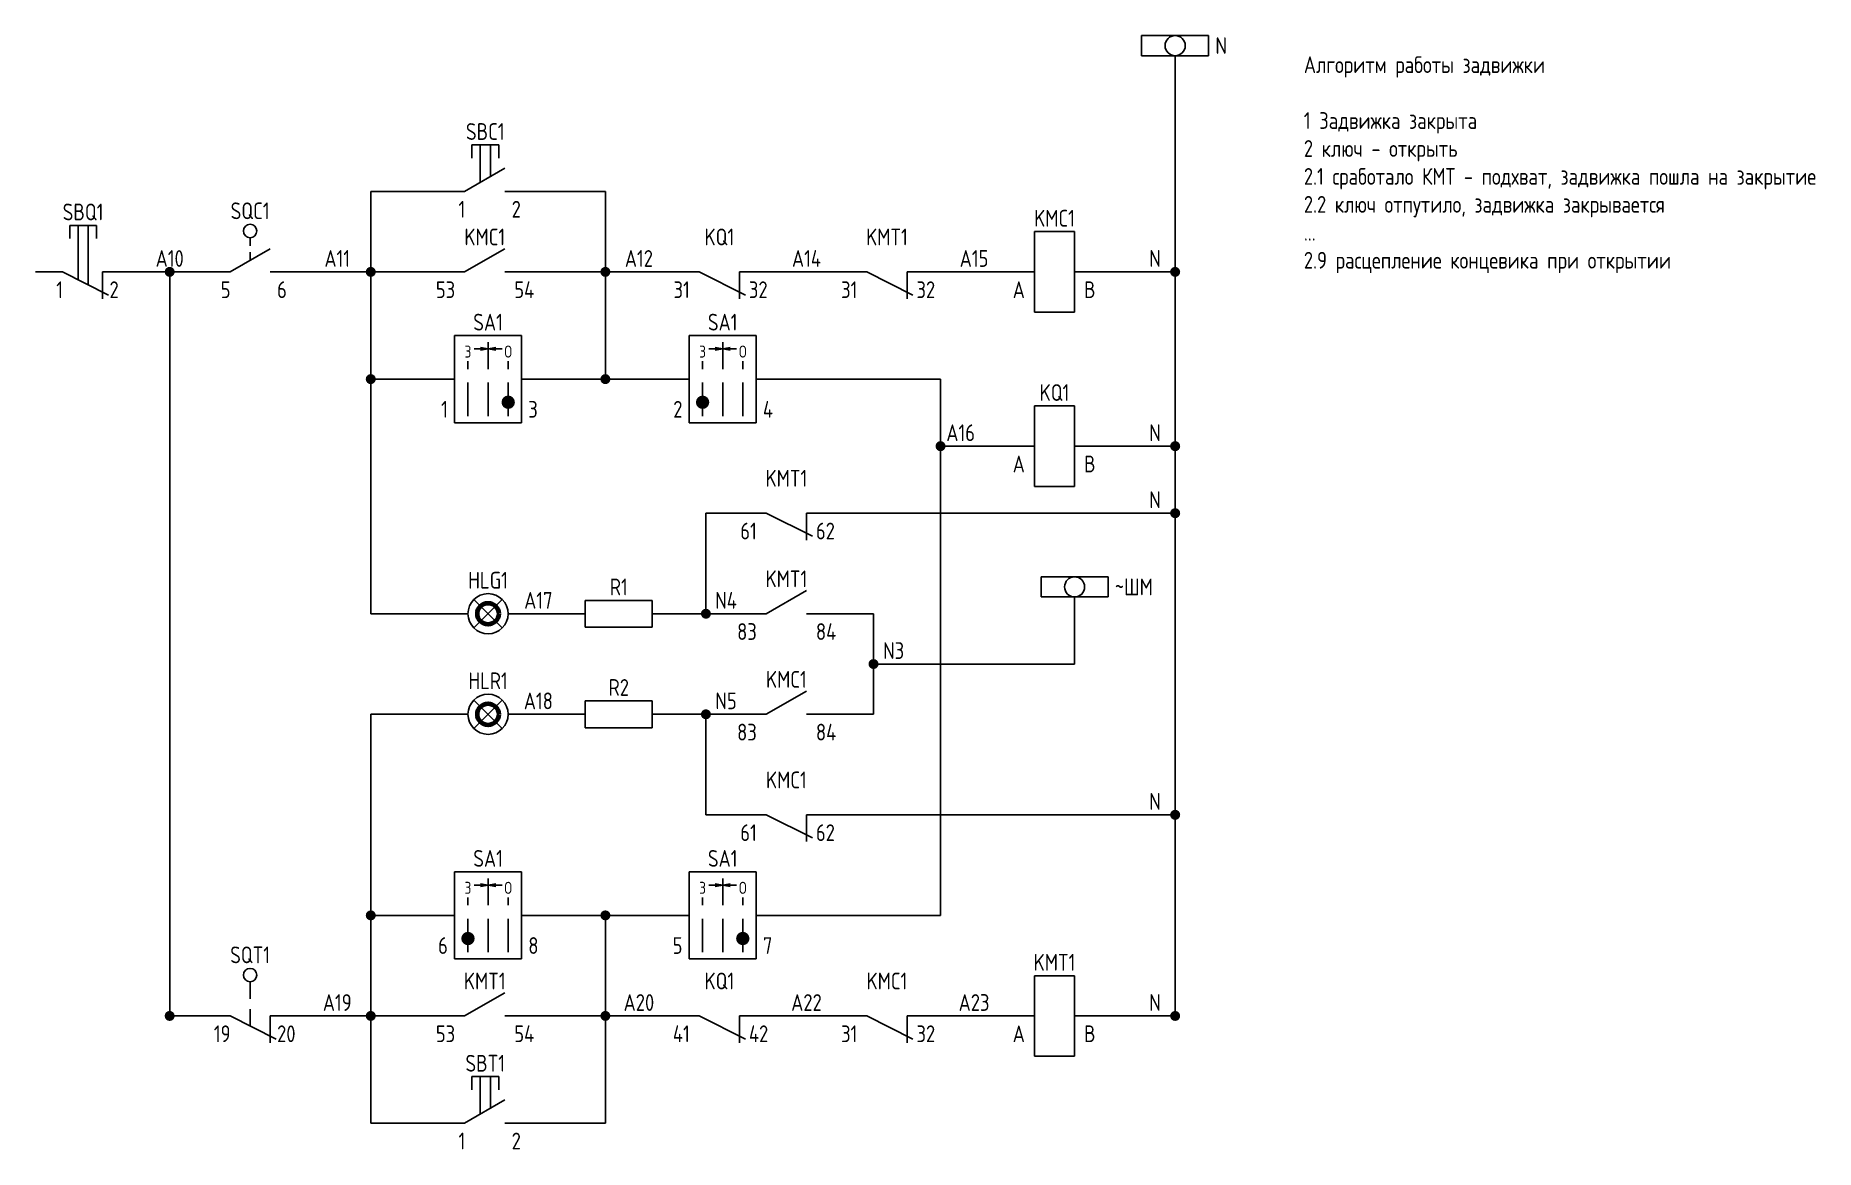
# Model space of a CAD drawing. Header units: millimetres. Extents: x 24276 to 25407, y 34101 to 34387.
# Drawn here: x 24275.6 to 24541.1, y 34221.2 to 34387.3 of the extents above; entities that cross this region are included whole.
import ezdxf
from ezdxf.enums import TextEntityAlignment as Align

# ---------------------------------------------------------------- set-up
doc = ezdxf.new("R2010")
doc.units = ezdxf.units.MM
doc.linetypes.add('GOST2.303 4', pattern=[7, 5, -2, 0])
doc.layers.add('com_unplotted', color=201, linetype='Continuous', lineweight=0, plot=False)
doc.layers.add('EL_marks', color=31, linetype='Continuous')
doc.layers.add('joints', color=250, linetype='Continuous')
doc.styles.add('GOST 2.304', font='CS_Gost2304.shx')

msp = doc.modelspace()

# ---------------------------------------------------------------- texts
at = {"insert": (24464.77, 34384.23), "char_height": 2.5, "width": 164.7266, "attachment_point": 1, "style": 'GOST 2.304'}
msp.add_mtext('Алгоритм работы задвижки\\P\\P1 Задвижка закрыта\\P2 ключ - открыть\\P2.1 сработало КМТ - подхват, задвижка пошла на закрытие\\P2.2 ключ отпутило, задвижка закрывается\\P...\\P2.9 расцепление концевика при открытии', dxfattribs=at)
at = {"layer": 'EL_marks', "style": 'GOST 2.304'}
for s, p in [('A10', (24295.57, 34352.07)), ('A11', (24320.57, 34352.07)), ('A12', (24365.57, 34352.07)), ('A14', (24390.57, 34352.07)), ('A15', (24415.57, 34352.07)), ('N', (24442.57, 34352.07)), ('A16', (24413.57, 34326.07)), ('N', (24442.57, 34326.07)), ('N', (24442.57, 34316.07)), ('A17', (24350.57, 34301.07)), ('N4', (24378.57, 34301.07)), ('N3', (24403.57, 34293.57)), ('A18', (24350.57, 34286.07)), ('N5', (24378.57, 34286.07)), ('N', (24442.57, 34271.07)), ('A19', (24320.57, 34241.07)), ('A20', (24365.57, 34241.07)), ('A22', (24390.57, 34241.07)), ('A23', (24415.57, 34241.07)), ('N', (24442.57, 34241.07))]:
    msp.add_text(s, height=2.5, dxfattribs=at).set_placement(p, align=Align.BOTTOM_CENTER)

# ---------------------------------------------------------------- blocks, each defined once
blk = doc.blocks.new('*U8')
at = {"color": 0}
for p, q in [((5.08, 4.96), (5.08, 6.94)), ((5.08, 6.94), (9.09, 6.94)), ((6.34, 6.94), (6.34, -1.17)), ((7.84, 6.94), (7.84, -1.92)), ((9.09, 6.94), (9.09, 4.96)), ((4, 0), (0, 0)), ((10.89, -3.45), (4, 0)), ((10, 0), (10, -4)), ((10, 0), (15, 0))]:
    blk.add_line(p, q, dxfattribs=at)
at = {"color": 0, "style": 'GOST 2.304', "flags": 8}
blk.add_attdef('CODE', text='', height=2.5, dxfattribs=at).set_placement((7.08, 6.94), align=Align.BOTTOM_CENTER)
blk.add_attdef('PIN1', text='', height=2.5, dxfattribs=at).set_placement((4.09, -1.41), align=Align.TOP_RIGHT)
blk.add_attdef('PIN2', text='', height=2.5, dxfattribs=at).set_placement((11.02, -1.41), align=Align.TOP_LEFT)
blk = doc.blocks.new('*U20')
at = {"color": 0}
for p, q in [((4, 0), (10, 3.46)), ((7, 3.9), (7, 5.1)), ((7, 1.73), (7, 2.93)), ((4, 0), (0, 0)), ((10, 0), (15, 0))]:
    blk.add_line(p, q, dxfattribs=at)
blk.add_circle((7, 6.1), 1, dxfattribs=at)
at = {"color": 0, "style": 'GOST 2.304', "flags": 8}
blk.add_attdef('CODE', text='', height=2.5, dxfattribs=at).set_placement((7, 8.1), align=Align.BOTTOM_CENTER)
blk.add_attdef('PIN1', text='', height=2.5, dxfattribs=at).set_placement((4.09, -1.41), align=Align.TOP_RIGHT)
blk.add_attdef('PIN2', text='', height=2.5, dxfattribs=at).set_placement((11.02, -1.41), align=Align.TOP_LEFT)
blk = doc.blocks.new('EL_лампочка')
at = {"color": 0, "lineweight": -2, "ltscale": 0.04}
for p, q in [((4.5, 0), (0, 0)), ((9.62, 2.12), (5.38, -2.12)), ((5.38, 2.12), (9.62, -2.12)), ((10.5, 0), (15, 0))]:
    blk.add_line(p, q, dxfattribs=at)
at = {"color": 0, "lineweight": -2}
blk.add_circle((7.5, 0), 3, dxfattribs=at)
at = {"color": 0, "style": 'GOST 2.304', "flags": 8}
blk.add_attdef('CODE', text='', height=2.5, dxfattribs=at).set_placement((7.5, 3), align=Align.BOTTOM_CENTER)
blk = doc.blocks.new('EL_сопротивление')
at = {"color": 0}
blk.add_line((2, 0), (0, 0), dxfattribs=at)
at = {"color": 0, "lineweight": -2, "ltscale": 100}
for p, q in [((2, -2), (2, 2)), ((2, 2), (12, 2)), ((12, -2), (12, 2)), ((12, 0), (15, 0)), ((12, -2), (2, -2))]:
    blk.add_line(p, q, dxfattribs=at)
at = {"color": 0, "style": 'GOST 2.304', "flags": 8}
blk.add_attdef('CODE', text='', height=2.5, dxfattribs=at).set_placement((7, 2), align=Align.BOTTOM_CENTER)
blk = doc.blocks.new('*U10')
at = {"color": 0}
for p, q in [((4, 0), (10, 3.46)), ((4, 0), (0, 0)), ((10, 0), (15, 0))]:
    blk.add_line(p, q, dxfattribs=at)
at = {"color": 0, "style": 'GOST 2.304', "flags": 8}
blk.add_attdef('CODE', text='', height=2.5, dxfattribs=at).set_placement((7, 3.21), align=Align.BOTTOM_CENTER)
blk.add_attdef('PIN1', text='', height=2.5, dxfattribs=at).set_placement((2.59, -1.41), align=Align.TOP_RIGHT)
blk.add_attdef('PIN2', text='', height=2.5, dxfattribs=at).set_placement((11.41, -1.41), align=Align.TOP_LEFT)
blk = doc.blocks.new('*U12')
at = {"color": 0}
for p, q in [((4, 0), (0, 0)), ((10.89, -3.45), (4, 0)), ((10, 0), (15, 0)), ((10, 0), (10, -4))]:
    blk.add_line(p, q, dxfattribs=at)
at = {"color": 0, "style": 'GOST 2.304', "flags": 8}
blk.add_attdef('CODE', text='', height=2.5, dxfattribs=at).set_placement((7, 3.21), align=Align.BOTTOM_CENTER)
blk.add_attdef('PIN1', text='', height=2.5, dxfattribs=at).set_placement((2.59, -1.41), align=Align.TOP_RIGHT)
blk.add_attdef('PIN2', text='', height=2.5, dxfattribs=at).set_placement((11.41, -1.41), align=Align.TOP_LEFT)
blk = doc.blocks.new('*U13')
at = {"color": 0, "lineweight": -2, "ltscale": 100}
for p, q in [((4, 6), (10, 6)), ((4, -6), (4, 6)), ((10, 6), (10, -6)), ((10, -6), (4, -6))]:
    blk.add_line(p, q, dxfattribs=at)
at = {"color": 0}
for p, q in [((4, 0), (0, 0)), ((10, 0), (15, 0))]:
    blk.add_line(p, q, dxfattribs=at)
at = {"color": 0, "style": 'GOST 2.304', "flags": 8}
blk.add_attdef('CODE', text='', height=2.5, dxfattribs=at).set_placement((7, 3.21), align=Align.BOTTOM_CENTER)
blk.add_attdef('PIN1', text='', height=2.5, dxfattribs=at).set_placement((2.59, -1.41), align=Align.TOP_RIGHT)
blk.add_attdef('PIN2', text='', height=2.5, dxfattribs=at).set_placement((11.41, -1.41), align=Align.TOP_LEFT)
blk = doc.blocks.new('*U19')
at = {"color": 0}
for p, q in [((7, 2.57), (7, 5.1)), ((4, 0), (0, 0)), ((10.89, -3.45), (4, 0)), ((7, -1.5), (7, 1.03)), ((10, 0), (10, -4)), ((10, 0), (15, 0))]:
    blk.add_line(p, q, dxfattribs=at)
blk.add_circle((7, 6.1), 1, dxfattribs=at)
at = {"color": 0, "style": 'GOST 2.304', "flags": 8}
blk.add_attdef('CODE', text='', height=2.5, dxfattribs=at).set_placement((7, 8.1), align=Align.BOTTOM_CENTER)
blk.add_attdef('PIN1', text='', height=2.5, dxfattribs=at).set_placement((4.09, -1.41), align=Align.TOP_RIGHT)
blk.add_attdef('PIN2', text='', height=2.5, dxfattribs=at).set_placement((11.02, -1.41), align=Align.TOP_LEFT)
blk = doc.blocks.new('*U11')
at = {"color": 0}
for p, q in [((5.08, 4.96), (5.08, 6.94)), ((5.08, 6.94), (9.09, 6.94)), ((6.34, 1.37), (6.34, 6.94)), ((7.84, 2.25), (7.84, 6.94)), ((9.09, 6.94), (9.09, 4.96)), ((4, 0), (10, 3.46)), ((4, 0), (0, 0)), ((10, 0), (15, 0))]:
    blk.add_line(p, q, dxfattribs=at)
at = {"color": 0, "style": 'GOST 2.304', "flags": 8}
blk.add_attdef('CODE', text='', height=2.5, dxfattribs=at).set_placement((7.08, 6.94), align=Align.BOTTOM_CENTER)
blk.add_attdef('PIN1', text='', height=2.5, dxfattribs=at).set_placement((4.09, -1.41), align=Align.TOP_RIGHT)
blk.add_attdef('PIN2', text='', height=2.5, dxfattribs=at).set_placement((11.02, -1.41), align=Align.TOP_LEFT)
blk = doc.blocks.new('joint')
at = {"layer": 'joints'}
h = blk.add_hatch(color=256, dxfattribs=at)
edge = h.paths.add_edge_path()
edge.add_arc((0, 0), 0.75, 0, 360)
blk = doc.blocks.new('*U17')
at = {"color": 0, "linetype": 'Continuous', "lineweight": -2}
for p, q in [((-10, 1.5), (0, 1.5)), ((-10, -1.5), (-10, 1.5)), ((0, 1.5), (0, -1.5)), ((0, -1.5), (-10, -1.5))]:
    blk.add_line(p, q, dxfattribs=at)
at = {"color": 0, "style": 'GOST 2.304', "flags": 8}
blk.add_attdef('MARK', text='', height=2.5, dxfattribs=at).set_placement((1, 0), align=Align.MIDDLE_LEFT)
blk = doc.blocks.new('*U15')
blk.add_hatch(color=0).paths.add_polyline_path([(9.5, -3.45, 1), (11.5, -3.45, 1)])
at = {"color": 0, "lineweight": -2}
for p, q in [((2.5, 6.5), (12.5, 6.5)), ((2.5, -6.5), (2.5, 6.5)), ((12.5, 6.5), (12.5, -6.5)), ((12.5, -6.5), (2.5, -6.5))]:
    blk.add_line(p, q, dxfattribs=at)
at = {"color": 0, "linetype": 'GOST2.303 4'}
for p, q in [((7.5, -5.5), (7.5, 5.5)), ((4.5, -5.5), (4.5, 2.67)), ((10.5, -5.5), (10.5, 2.67))]:
    blk.add_line(p, q, dxfattribs=at)
at = {"color": 0}
for p, q in [((7.5, 4.5), (5.42, 4.5)), ((7.5, 4.5), (6.36, 4.7)), ((7.5, 4.5), (6.36, 4.3)), ((7.5, 4.5), (8.64, 4.7)), ((7.5, 4.5), (9.58, 4.5)), ((7.5, 4.5), (8.64, 4.3)), ((2.5, 0), (0, 0)), ((12.5, 0), (15, 0))]:
    blk.add_line(p, q, dxfattribs=at)
at = {"color": 0, "style": 'GOST 2.304'}
for s, p in [('З', (4.5, 2.67)), ('О', (10.5, 2.67))]:
    blk.add_text(s, height=1.8, dxfattribs=at).set_placement(p, align=Align.BOTTOM_CENTER)
at = {"color": 0, "style": 'GOST 2.304', "flags": 8}
blk.add_attdef('CODE', text='', height=2.5, dxfattribs=at).set_placement((7.5, 6.5), align=Align.BOTTOM_CENTER)
blk.add_attdef('PIN1', text='', height=2.5, dxfattribs=at).set_placement((1.5, -6.5), align=Align.BOTTOM_RIGHT)
blk.add_attdef('PIN2', text='', height=2.5, dxfattribs=at).set_placement((13.5, -6.5), align=Align.BOTTOM_LEFT)
blk = doc.blocks.new('EL_ПМОВ')
blk.add_hatch(color=0).paths.add_polyline_path([(3.5, -3.45, 1), (5.5, -3.45, 1)])
at = {"color": 0, "lineweight": -2}
for p, q in [((2.5, 6.5), (12.5, 6.5)), ((2.5, -6.5), (2.5, 6.5)), ((12.5, 6.5), (12.5, -6.5)), ((12.5, -6.5), (2.5, -6.5))]:
    blk.add_line(p, q, dxfattribs=at)
at = {"color": 0, "linetype": 'GOST2.303 4'}
for p, q in [((7.5, -5.5), (7.5, 5.5)), ((4.5, -5.5), (4.5, 2.67)), ((10.5, -5.5), (10.5, 2.67))]:
    blk.add_line(p, q, dxfattribs=at)
at = {"color": 0}
for p, q in [((7.5, 4.5), (5.42, 4.5)), ((7.5, 4.5), (6.36, 4.7)), ((7.5, 4.5), (6.36, 4.3)), ((7.5, 4.5), (8.64, 4.7)), ((7.5, 4.5), (9.58, 4.5)), ((7.5, 4.5), (8.64, 4.3)), ((2.5, 0), (0, 0)), ((12.5, 0), (15, 0))]:
    blk.add_line(p, q, dxfattribs=at)
at = {"color": 0, "style": 'GOST 2.304'}
for s, p in [('З', (4.5, 2.67)), ('О', (10.5, 2.67))]:
    blk.add_text(s, height=1.8, dxfattribs=at).set_placement(p, align=Align.BOTTOM_CENTER)
at = {"color": 0, "style": 'GOST 2.304', "flags": 8}
blk.add_attdef('CODE', text='', height=2.5, dxfattribs=at).set_placement((7.5, 6.5), align=Align.BOTTOM_CENTER)
blk.add_attdef('PIN1', text='', height=2.5, dxfattribs=at).set_placement((1.5, -6.5), align=Align.BOTTOM_RIGHT)
blk.add_attdef('PIN2', text='', height=2.5, dxfattribs=at).set_placement((13.5, -6.5), align=Align.BOTTOM_LEFT)

# ---------------------------------------------------------------- linework, layer by layer
for p, q in [((24445.57, 34241.07), (24445.57, 34384.32)), ((24325.57, 34364.07), (24335.57, 34364.07)), ((24325.57, 34364.07), (24325.57, 34352.07)), ((24350.57, 34364.07), (24360.57, 34364.07)), ((24360.57, 34352.07), (24360.57, 34364.07)), ((24290.57, 34352.07), (24300.57, 34352.07)), ((24295.57, 34352.07), (24295.57, 34241.07)), ((24315.57, 34352.07), (24325.57, 34352.07)), ((24325.57, 34336.07), (24325.57, 34352.07)), ((24325.57, 34352.07), (24335.57, 34352.07)), ((24350.57, 34352.07), (24360.57, 34352.07)), ((24360.57, 34352.07), (24360.57, 34336.07)), ((24360.57, 34352.07), (24370.57, 34352.07)), ((24385.57, 34352.07), (24395.57, 34352.07)), ((24410.57, 34352.07), (24420.57, 34352.07)), ((24435.57, 34352.07), (24445.57, 34352.07)), ((24325.57, 34336.07), (24335.57, 34336.07)), ((24325.57, 34336.07), (24325.57, 34301.07)), ((24350.57, 34336.07), (24360.57, 34336.07)), ((24360.57, 34336.07), (24370.57, 34336.07)), ((24385.57, 34336.07), (24410.57, 34336.07)), ((24410.57, 34256.07), (24410.57, 34336.07)), ((24420.57, 34326.07), (24410.57, 34326.07)), ((24435.57, 34326.07), (24445.57, 34326.07)), ((24375.57, 34316.07), (24375.57, 34301.07)), ((24380.57, 34316.07), (24375.57, 34316.07)), ((24395.57, 34316.07), (24445.57, 34316.07)), ((24430.57, 34293.57), (24430.57, 34303.57)), ((24335.57, 34301.07), (24325.57, 34301.07)), ((24350.57, 34301.07), (24355.57, 34301.07)), ((24370.57, 34301.07), (24375.57, 34301.07)), ((24375.57, 34301.07), (24380.57, 34301.07)), ((24395.57, 34301.07), (24400.57, 34301.07)), ((24400.57, 34301.07), (24400.57, 34286.07)), ((24400.57, 34293.57), (24430.57, 34293.57)), ((24335.57, 34286.07), (24325.57, 34286.07)), ((24325.57, 34286.07), (24325.57, 34256.07)), ((24355.57, 34286.07), (24350.57, 34286.07)), ((24375.57, 34286.07), (24370.57, 34286.07)), ((24375.57, 34271.07), (24375.57, 34286.07)), ((24375.57, 34286.07), (24380.57, 34286.07)), ((24395.57, 34286.07), (24400.57, 34286.07)), ((24380.57, 34271.07), (24375.57, 34271.07)), ((24395.57, 34271.07), (24445.57, 34271.07)), ((24325.57, 34256.07), (24335.57, 34256.07)), ((24325.57, 34241.07), (24325.57, 34256.07)), ((24350.57, 34256.07), (24360.57, 34256.07)), ((24360.57, 34256.07), (24360.57, 34241.07)), ((24360.57, 34256.07), (24370.57, 34256.07)), ((24385.57, 34256.07), (24410.57, 34256.07)), ((24300.57, 34241.07), (24295.57, 34241.07)), ((24315.57, 34241.07), (24325.57, 34241.07)), ((24325.57, 34241.07), (24335.57, 34241.07)), ((24325.57, 34225.07), (24325.57, 34241.07)), ((24350.57, 34241.07), (24360.57, 34241.07)), ((24360.57, 34241.07), (24360.57, 34225.07)), ((24360.57, 34241.07), (24370.57, 34241.07)), ((24385.57, 34241.07), (24395.57, 34241.07)), ((24410.57, 34241.07), (24420.57, 34241.07)), ((24435.57, 34241.07), (24445.57, 34241.07)), ((24325.57, 34225.07), (24335.57, 34225.07)), ((24350.57, 34225.07), (24360.57, 34225.07))]:
    msp.add_line(p, q)
for centre in [(24445.57, 34385.82), (24430.57, 34305.07)]:
    msp.add_circle(centre, 1.5)
at = {"layer": 'com_unplotted', "color": 3, "lineweight": 100}
msp.add_circle((24343.07, 34301.07), 1.6, dxfattribs=at)
at = {"layer": 'com_unplotted', "color": 1, "lineweight": 100}
msp.add_circle((24343.07, 34286.07), 1.6, dxfattribs=at)

# ---------------------------------------------------------------- block references
at = {"color": 4}
for name, p, values in [('*U17', (24450.57, 34385.82), {'MARK': 'N'}), ('*U10', (24335.57, 34352.07), {'CODE': 'KMC1', 'PIN1': '53', 'PIN2': '54'}), ('*U12', (24370.57, 34352.07), {'CODE': 'KQ1', 'PIN1': '31', 'PIN2': '32'}), ('*U12', (24395.57, 34352.07), {'CODE': 'KMT1', 'PIN1': '31', 'PIN2': '32'}), ('*U12', (24380.57, 34316.07), {'CODE': 'KMT1', 'PIN1': '61', 'PIN2': '62'}), ('EL_сопротивление', (24355.57, 34301.07), {'CODE': 'R1'}), ('*U10', (24380.57, 34301.07), {'CODE': 'KMT1', 'PIN1': '83', 'PIN2': '84'}), ('*U17', (24435.57, 34305.07), {'MARK': '~ШМ'}), ('*U10', (24380.57, 34286.07), {'CODE': 'KMC1', 'PIN1': '83', 'PIN2': '84'}), ('EL_сопротивление', (24355.57, 34286.07), {'CODE': 'R2'}), ('*U12', (24380.57, 34271.07), {'CODE': 'KMC1', 'PIN1': '61', 'PIN2': '62'}), ('*U10', (24335.57, 34241.07), {'CODE': 'KMT1', 'PIN1': '53', 'PIN2': '54'}), ('*U12', (24370.57, 34241.07), {'CODE': 'KQ1', 'PIN1': '41', 'PIN2': '42'}), ('*U12', (24395.57, 34241.07), {'CODE': 'KMC1', 'PIN1': '31', 'PIN2': '32'})]:
    msp.add_blockref(name, p, dxfattribs=at).add_auto_attribs(values)
at = {"color": 132}
for name, p, values in [('*U11', (24335.57, 34364.07), {'CODE': 'SBC1', 'PIN1': '1', 'PIN2': '2'}), ('*U8', (24275.57, 34352.07), {'CODE': 'SBQ1', 'PIN1': '1', 'PIN2': '2'}), ('*U11', (24335.57, 34225.07), {'CODE': 'SBT1', 'PIN1': '1', 'PIN2': '2'})]:
    msp.add_blockref(name, p, dxfattribs=at).add_auto_attribs(values)
at = {"color": 62}
ref = msp.add_blockref('*U20', (24300.57, 34352.07), dxfattribs=at)
ref.add_attrib('CODE', 'SQC1', dxfattribs={"color": 0, "height": 2.5, "style": 'GOST 2.304', "flags": 8}).set_placement((24307.57, 34359.18), align=Align.BOTTOM_CENTER)
ref.add_attrib('PIN1', '5', dxfattribs={"color": 0, "height": 2.5, "style": 'GOST 2.304', "flags": 8}).set_placement((24304.65, 34350.66), align=Align.TOP_RIGHT)
ref.add_attrib('PIN2', '6', dxfattribs={"color": 0, "height": 2.5, "style": 'GOST 2.304', "flags": 8}).set_placement((24311.59, 34350.66), align=Align.TOP_LEFT)
at = {"color": 4}
ref = msp.add_blockref('*U13', (24420.57, 34352.07), dxfattribs=at)
ref.add_attrib('CODE', 'KMC1', dxfattribs={"color": 0, "height": 2.5, "style": 'GOST 2.304', "flags": 8}).set_placement((24427.57, 34358.07), align=Align.BOTTOM_CENTER)
ref.add_attrib('PIN1', 'A', dxfattribs={"color": 0, "height": 2.5, "style": 'GOST 2.304', "flags": 8}).set_placement((24423.15, 34350.66), align=Align.TOP_RIGHT)
ref.add_attrib('PIN2', 'B', dxfattribs={"color": 0, "height": 2.5, "style": 'GOST 2.304', "flags": 8}).set_placement((24431.98, 34350.66), align=Align.TOP_LEFT)
for p in [(24295.57, 34352.07), (24325.57, 34352.07), (24360.57, 34352.07), (24445.57, 34352.07), (24325.57, 34336.07), (24360.57, 34336.07), (24410.57, 34326.07), (24445.57, 34326.07), (24445.57, 34316.07), (24375.57, 34301.07), (24400.57, 34293.57), (24375.57, 34286.07), (24445.57, 34271.07), (24325.57, 34256.07), (24360.57, 34256.07), (24295.57, 34241.07), (24325.57, 34241.07), (24360.57, 34241.07), (24445.57, 34241.07)]:
    msp.add_blockref('joint', p)
at = {"color": 71}
for name, p, values in [('*U15', (24335.57, 34336.07), {'CODE': 'SA1', 'PIN1': '1', 'PIN2': '3'}), ('EL_ПМОВ', (24370.57, 34336.07), {'CODE': 'SA1', 'PIN1': '2', 'PIN2': '4'}), ('EL_лампочка', (24335.57, 34301.07), {'CODE': 'HLG1'}), ('EL_лампочка', (24335.57, 34286.07), {'CODE': 'HLR1'}), ('EL_ПМОВ', (24335.57, 34256.07), {'CODE': 'SA1', 'PIN1': '6', 'PIN2': '8'}), ('*U15', (24370.57, 34256.07), {'CODE': 'SA1', 'PIN1': '5', 'PIN2': '7'})]:
    msp.add_blockref(name, p, dxfattribs=at).add_auto_attribs(values)
at = {"color": 4}
ref = msp.add_blockref('*U13', (24420.57, 34326.07), dxfattribs=at)
ref.add_attrib('CODE', 'KQ1', dxfattribs={"color": 0, "height": 2.5, "style": 'GOST 2.304', "flags": 8}).set_placement((24427.57, 34332.07), align=Align.BOTTOM_CENTER)
ref.add_attrib('PIN1', 'A', dxfattribs={"color": 0, "height": 2.5, "style": 'GOST 2.304', "flags": 8}).set_placement((24423.15, 34324.66), align=Align.TOP_RIGHT)
ref.add_attrib('PIN2', 'B', dxfattribs={"color": 0, "height": 2.5, "style": 'GOST 2.304', "flags": 8}).set_placement((24431.98, 34324.66), align=Align.TOP_LEFT)
at = {"color": 62}
ref = msp.add_blockref('*U19', (24300.57, 34241.07), dxfattribs=at)
ref.add_attrib('CODE', 'SQT1', dxfattribs={"color": 0, "height": 2.5, "style": 'GOST 2.304', "flags": 8}).set_placement((24307.57, 34248.18), align=Align.BOTTOM_CENTER)
ref.add_attrib('PIN1', '19', dxfattribs={"color": 0, "height": 2.5, "style": 'GOST 2.304', "flags": 8}).set_placement((24304.65, 34239.66), align=Align.TOP_RIGHT)
ref.add_attrib('PIN2', '20', dxfattribs={"color": 0, "height": 2.5, "style": 'GOST 2.304', "flags": 8}).set_placement((24311.59, 34239.66), align=Align.TOP_LEFT)
at = {"color": 4}
ref = msp.add_blockref('*U13', (24420.57, 34241.07), dxfattribs=at)
ref.add_attrib('CODE', 'KMT1', dxfattribs={"color": 0, "height": 2.5, "style": 'GOST 2.304', "flags": 8}).set_placement((24427.57, 34247.07), align=Align.BOTTOM_CENTER)
ref.add_attrib('PIN1', 'A', dxfattribs={"color": 0, "height": 2.5, "style": 'GOST 2.304', "flags": 8}).set_placement((24423.15, 34239.66), align=Align.TOP_RIGHT)
ref.add_attrib('PIN2', 'B', dxfattribs={"color": 0, "height": 2.5, "style": 'GOST 2.304', "flags": 8}).set_placement((24431.98, 34239.66), align=Align.TOP_LEFT)

msp.set_redraw_order([(e.dxf.handle, doc.entitydb.next_handle()) for e in msp.query("TEXT MTEXT ATTDEF DIMENSION ARC_DIMENSION")])  # texts and dimensions are drawn at this point

doc.saveas('drawing.dxf')
